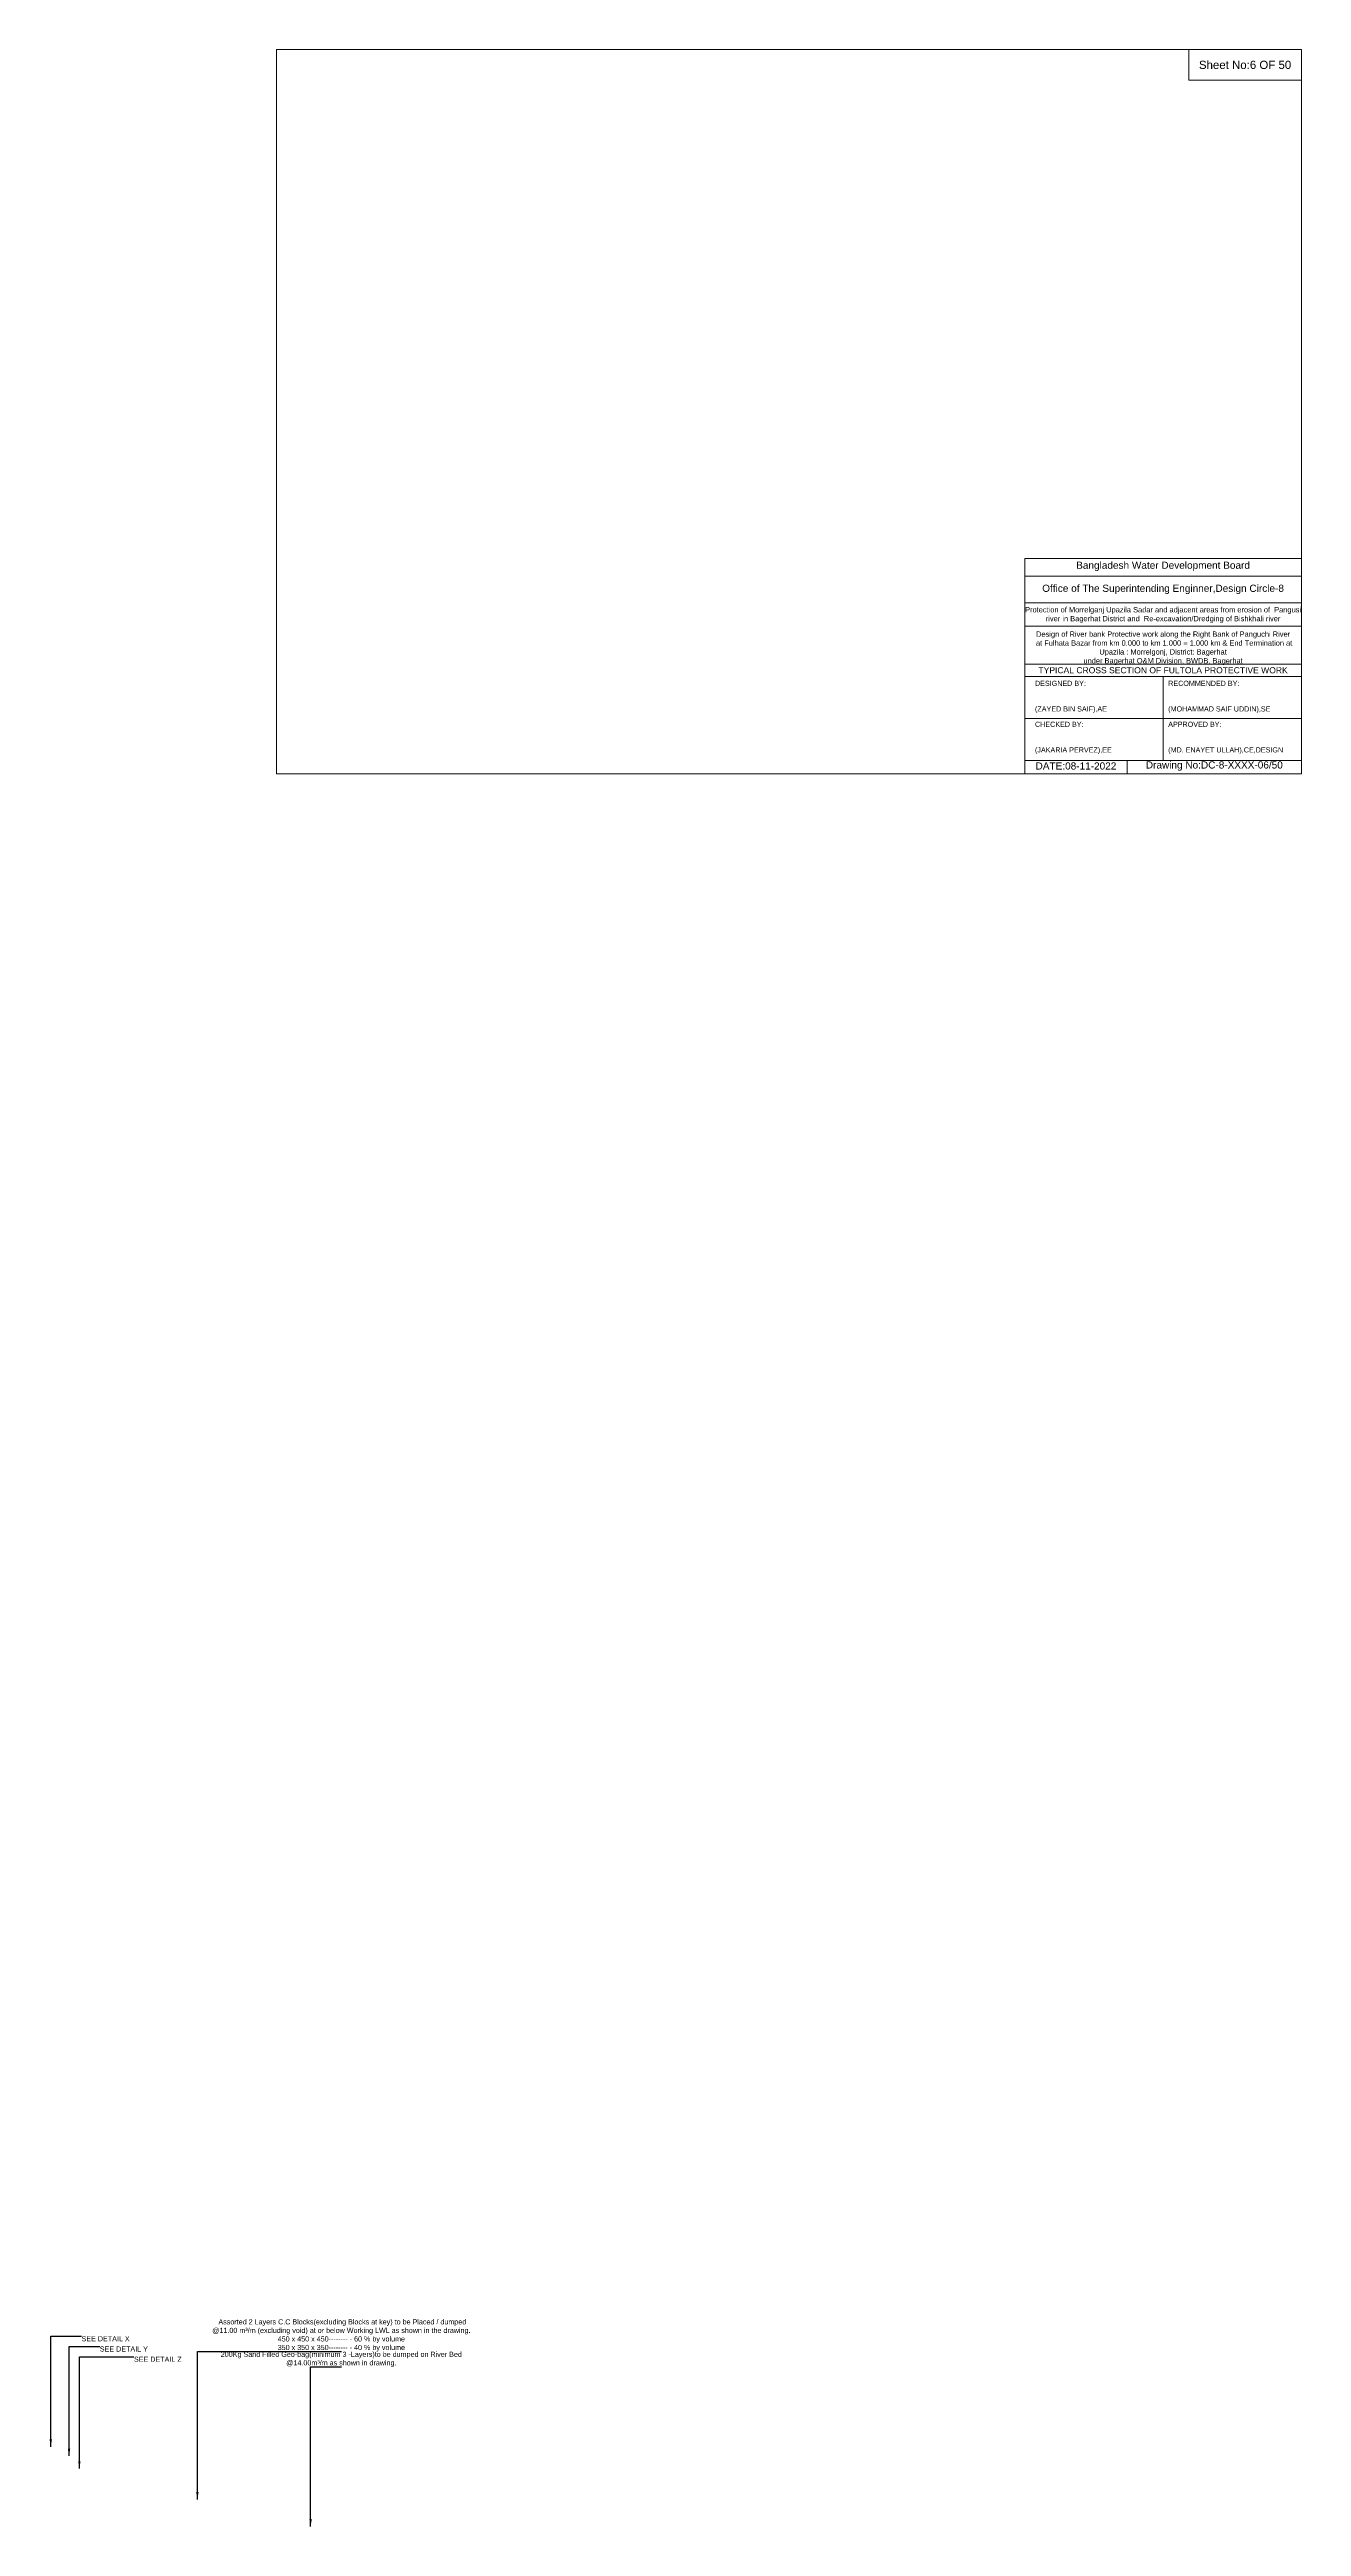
# Model space of a CAD drawing. Header units: inches. Extents: x 64995 to 402236, y -100918 to 204355.
# Drawn here: x 189869 to 202084, y 32201 to 56386 of the extents above; entities that cross this region are included whole.
import ezdxf

# ---------------------------------------------------------------- set-up
doc = ezdxf.new("R2010")
doc.units = ezdxf.units.IN
doc.header["$LTSCALE"] = 7
doc.header["$MEASUREMENT"] = 0
doc.layers.add('Cross Section Labels', color=7, linetype='Continuous', lineweight=9)
doc.styles.get("Standard").update_dxf_attribs({"font": 'arial.ttf'})
doc.dimstyles.get("Standard").update_dxf_attribs({"dimtxt": 0.18, "dimasz": 0.18, "dimexe": 0.18, "dimexo": 0.0625, "dimgap": 0.09, "dimtad": 0, "dimtih": 1, "dimtoh": 1, "dimdec": 4, "dimzin": 0, "dimdsep": 46, "dimtxsty": 'Standard', "dimcen": 0.09, "dimadec": 0, "dimazin": 0, "dimtfac": 1, "dimtdec": 4, "dimtofl": 0, "dimtmove": 0, "dimatfit": 3, "dimfxl": 1, "dimtolj": 1, "dimtzin": 0, "dimarcsym": 0})

msp = doc.modelspace()

# ---------------------------------------------------------------- linework, layer by layer
at = {"layer": 'Cross Section Labels'}
for points in [[(192084.21054, 56386.3907), (202084.21054, 56386.3907), (202084.21054, 49315.3907), (192084.21054, 49315.3907)], [(200984.21054, 56386.3907), (202084.21054, 56386.3907), (202084.21054, 56086.3907), (200984.21054, 56086.3907)]]:
    msp.add_lwpolyline(points, close=True, dxfattribs=at)
for points in [[(199384.21054, 49315.3907), (199384.21054, 51415.3907), (202084.21054, 51415.3907)], [(199384.21054, 51245.3907), (202084.21054, 51245.3907)], [(199384.21054, 50985.3907), (202084.21054, 50985.3907)], [(199384.21054, 50755.3907), (202084.21054, 50755.3907)], [(199384.21054, 50385.3907), (202084.21054, 50385.3907)], [(199384.21054, 50265.3907), (202084.21054, 50265.3907)], [(200734.21054, 50265.3907), (200734.21054, 49445.3907)], [(199384.21054, 49855.3907), (202084.21054, 49855.3907)], [(199384.21054, 49445.3907), (202084.21054, 49445.3907)], [(200384.21054, 49445.3907), (200384.21054, 49315.3907)]]:
    msp.add_lwpolyline(points, dxfattribs=at)

# ---------------------------------------------------------------- texts
for s, insert, char_height, attachment_point in [('Sheet No:6 OF 50', (201534.21054, 56236.3907), 80, 5), ('Bangladesh Water Development Board', (200734.21054, 51340.3907), 70, 5), ('Office of The Superintending Enginner,Design Circle-8', (200734.21054, 51115.3907), 70, 5), (' Assorted 2 Layers C.C Blocks(excluding Blocks at key) to be Placed / dumped^J@11.00 m³/m (excluding void) at or below Working LWL as shown in the drawing.^J450 x 450 x 450-------- - 60 % by volume^J350 x 350 x 350-------- - 40 % by volume', (192715.67025, 33908.53339), 50, 8), ('SEE DETAIL X', (190180.34312, 34058.53339), 50, 1), ('SEE DETAIL Y', (190358.59312, 33958.53339), 50, 1), ('200Kg Sand Filled Geo-bag(minimum 3 -Layers)to be dumped on River Bed^J@14.00m³/m as shown in drawing.', (192715.67025, 33758.53339), 50, 8), ('SEE DETAIL Z', (190692.09312, 33858.53339), 50, 1)]:
    msp.add_mtext(s, dxfattribs=dict(at, insert=insert, char_height=char_height, attachment_point=attachment_point))
for s, insert, char_height, width, attachment_point in [('Protection of Morrelganj Upazila Sadar and adjacent areas from erosion of  Pangusi river in Bagerhat District and  Re-excavation/Dredging of Bishkhali river', (200734.21054, 50865.3907), 52, 2700, 5), ('Design of River bank Protective work along the Right Bank of Panguchi River^J at Fulhata Bazar from km 0.000 to km 1.000 = 1.000 km & End Termination at Upazila : Morrelgonj, District: Bagerhat ^Junder Bagerhat O&M Division, BWDB, Bagerhat', (200734.21054, 50540.3907), 52, 2700, 5), ('TYPICAL CROSS SECTION OF FULTOLA PROTECTIVE WORK', (200734.21054, 50325.3907), 59.5765532, 2800, 5), ('DESIGNED BY:^J^J^J(ZAYED BIN SAIF),AE', (199484.21054, 50065.3907), 50, 1400, 4), ('RECOMMENDED BY:^J^J^J(MOHAMMAD SAIF UDDIN),SE', (200784.21054, 50065.3907), 50, 1400, 4), ('CHECKED BY:^J^J^J(JAKARIA PERVEZ),EE', (199484.21054, 49665.3907), 50, 1400, 4), ('APPROVED BY:^J^J^J(MD. ENAYET ULLAH),CE,DESIGN', (200784.21054, 49665.3907), 50, 1400, 4), ('DATE:08-11-2022', (199884.21054, 49390.3907), 70, 1400, 5), ('Drawing No:DC-8-XXXX-06/50', (201234.21054, 49390.3907), 70, 2200, 5)]:
    msp.add_mtext(s, dxfattribs=dict(at, insert=insert, char_height=char_height, width=width, attachment_point=attachment_point))

# ---------------------------------------------------------------- leaders
at = {"layer": 'Cross Section Labels', "annotation_type": 0, "has_hookline": 1, "hookline_direction": 0}
for points, text_width in [([(189880.34312, 32978.53339), (189880.34312, 34058.53339), (190180.25312, 34058.53339)], 466.13233), ([(190058.59312, 32889.40839), (190058.59312, 33958.53339), (190358.50312, 33958.53339)], 466.03001), ([(191310.95126, 32464.73884), (191310.95126, 33908.53339), (192715.58025, 33908.53339)], 2510.77763), ([(190159.21812, 32765.78339), (190159.21812, 33858.53339), (190692.00312, 33858.53339)], 460.91405), ([(192415.67025, 32200.72822), (192415.67025, 33758.53339), (192715.58025, 33758.53339)], 2345.7367)]:
    msp.add_leader(points, dimstyle='Standard', override={"dimasz": 72}, dxfattribs=dict(at, text_width=text_width))

doc.saveas('drawing.dxf')
